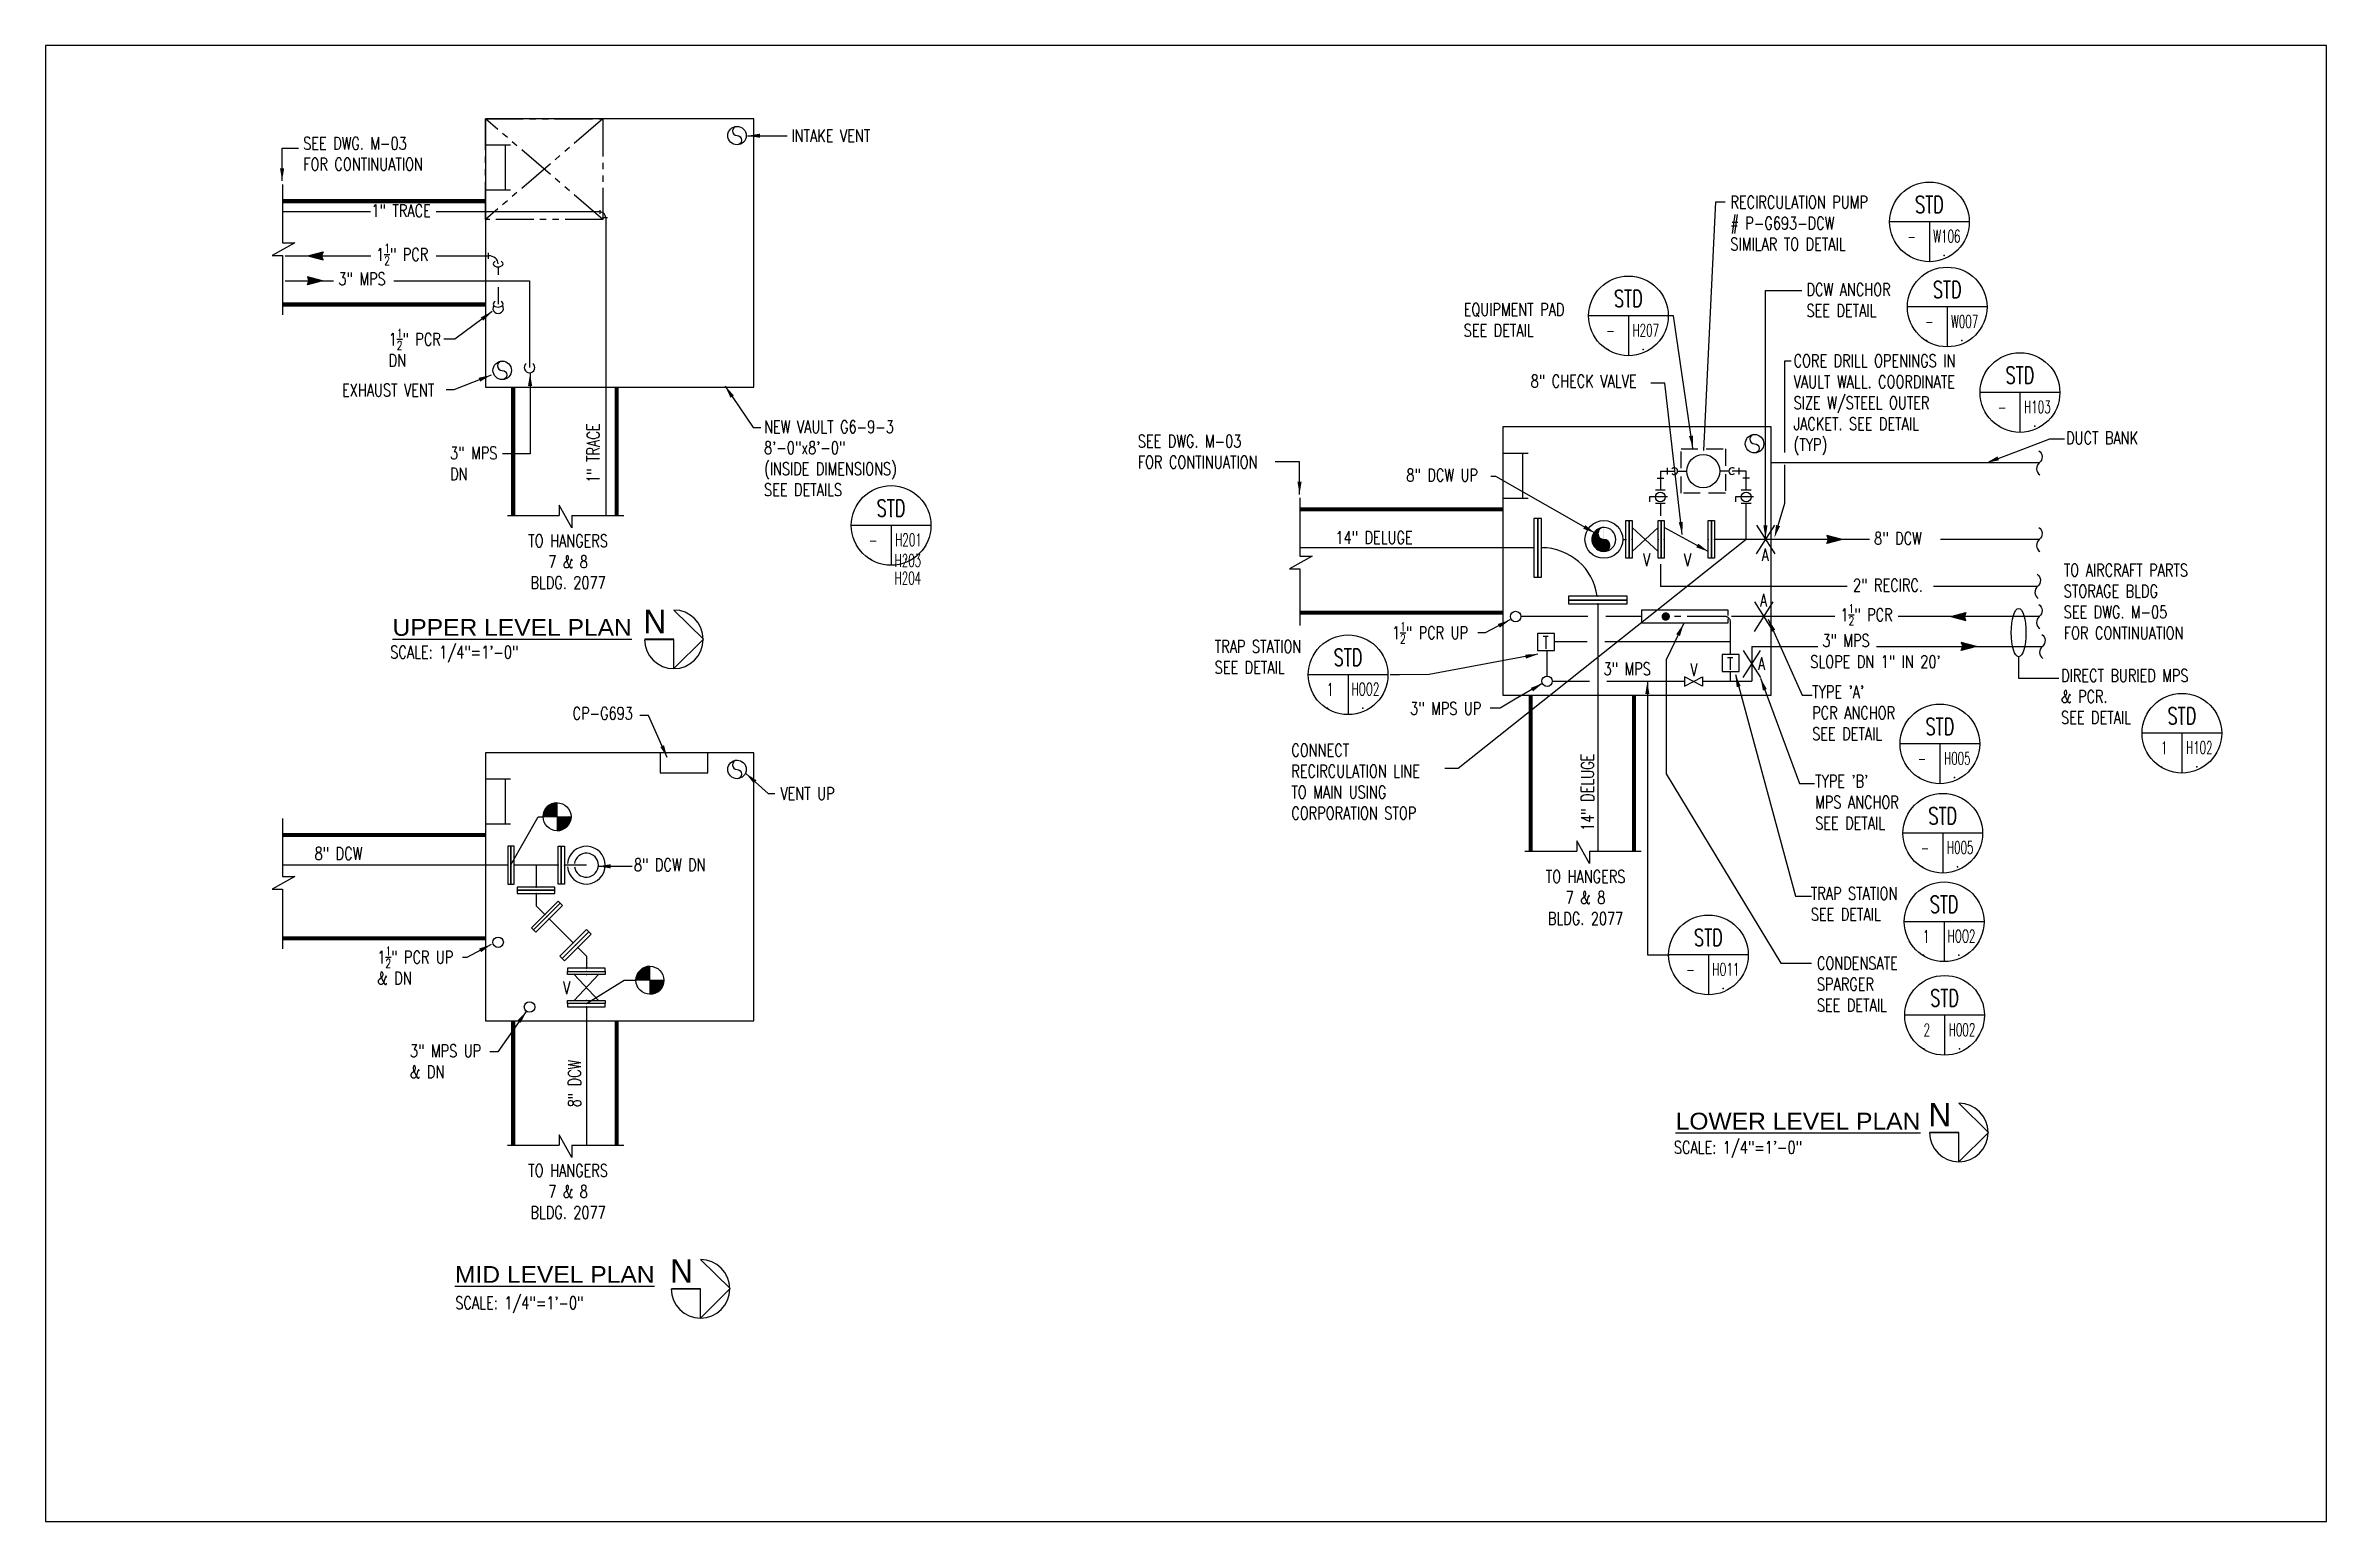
# Model space of a CAD drawing. Header units: inches. Extents: x 414 to 3373, y -413 to 990.
# Drawn here: x 2557 to 3373, y -413 to 115 of the extents above; entities that cross this region are included whole.
import ezdxf
from ezdxf.enums import TextEntityAlignment as Align

# ---------------------------------------------------------------- set-up
doc = ezdxf.new("R2010")
doc.units = ezdxf.units.IN
doc.header["$LTSCALE"] = 48
doc.header["$MEASUREMENT"] = 0
doc.linetypes.add('DASHED4', pattern=[0.1875, 0.125, -0.0625])
doc.linetypes.add('HWSS', pattern=[0.515625, 0.28125, -0.046875, 0.046875, -0.046875, 0.046875, -0.046875])
doc.layers.get('Defpoints').update_dxf_attribs({"color": 251})
for name, color, linetype in [('DUCT BANK', 153, 'Continuous'), ('E-POWR', 83, 'Continuous'), ('EXST-BLDG', 253, 'Continuous'), ('EXST-PIPE', 253, 'Continuous'), ('EXST-TEXT', 253, 'Continuous'), ('EXST-UTLD', 251, 'Continuous'), ('HATCH', 253, 'Continuous'), ('MU-CONTINUATION NOTE', 51, 'Continuous'), ('MU-DCW-PIPE', 170, 'Continuous'), ('MU-DCW-PIPE-LIGHT', 172, 'Continuous'), ('MU-DCW-PIPE-LIGHT-TEXT', 173, 'Continuous'), ('MU-DELGE-PIPE', 150, 'Continuous'), ('MU-DELGE-PIPE-LIGHT TEXT', 153, 'Continuous'), ('MU-DELGE-VALV', 141, 'Continuous'), ('MU-NEW-TEXT', 151, 'Continuous'), ('MU-PCR-PIPE', 120, 'Continuous'), ('MU-PCR-PIPE-LIGHT-TEXT', 123, 'Continuous'), ('MU-PCR-TEXT', 141, 'Continuous'), ('MU-PCR-VALV', 131, 'Continuous'), ('MU-STEM-PIPE', 230, 'Continuous'), ('MU-STEM-PIPE-LIGHT-TEXT', 233, 'Continuous'), ('MU-STEM-TEXT', 241, 'Continuous'), ('MU-STEM-VALV', 231, 'Continuous'), ('MU-TARGET', 31, 'Continuous'), ('MU-TEXT-LDER', 254, 'Continuous'), ('MU-TRACE-PIPE', 210, 'HWSS'), ('new-vault', 12, 'Continuous'), ('TITLES', 111, 'Continuous')]:
    doc.layers.add(name, color=color, linetype=linetype)
doc.styles.add('AU145S00', font='19', dxfattribs={"height": 12})
doc.styles.add('RomanS', font='romans.shx', dxfattribs={"width": 0.75})
doc.dimstyles.get("Standard").update_dxf_attribs({"dimtxt": 0.09375, "dimasz": 0.09375, "dimexe": 0.0625, "dimexo": 0.0625, "dimgap": 0.03125, "dimtad": 1, "dimdec": 8, "dimzin": 0, "dimdsep": 46, "dimlunit": 4, "dimtxsty": 'RomanS', "dimcen": 0.09, "dimclrd": 254, "dimclre": 254, "dimclrt": 256, "dimadec": 0, "dimazin": 0, "dimtfac": 1, "dimtdec": 8, "dimtofl": 0, "dimtmove": 0, "dimatfit": 3, "dimfxl": 1, "dimtolj": 1, "dimtzin": 0, "dimlwd": -1, "dimlwe": -1, "dimarcsym": 0})

msp = doc.modelspace()

# ---------------------------------------------------------------- texts
at = {"layer": 'DUCT BANK', "insert": (3279.62298026, -22.80613743), "char_height": 4.5, "width": 44.4454918, "attachment_point": 1, "style": 'RomanS'}
msp.add_mtext('DUCT BANK', dxfattribs=at)
at = {"layer": 'EXST-PIPE', "style": 'RomanS', "width": 0.75}
msp.add_text('14" DELUGE', height=4.5, dxfattribs=at).set_placement((3018.20474606, -62.93527496))
msp.add_text('14" DELUGE', height=4.5, rotation=90, dxfattribs=at).set_placement((3110.67044357, -165.63371836))
at = {"layer": 'EXST-PIPE', "insert": (2652.98450668, -171.47909851), "char_height": 4.5, "width": 31.1325970763, "attachment_point": 1, "style": 'RomanS'}
msp.add_mtext('8" DCW', dxfattribs=at)
at = {"layer": 'EXST-PIPE', "insert": (2743.6878188, -264.53019599), "char_height": 4.5, "width": 31.1325970763, "attachment_point": 1, "rotation": 90, "style": 'RomanS'}
msp.add_mtext('8" DCW', dxfattribs=at)
at = {"layer": 'EXST-TEXT', "char_height": 4.5, "width": 55.5057081148, "attachment_point": 2, "style": 'RomanS'}
for insert in [(2743.65381638, -59.58700417), (3107.68934117, -179.73900948), (2743.65381638, -284.89834895)]:
    msp.add_mtext('TO HANGERS\\P7 & 8\\PBLDG. 2077', dxfattribs=dict(at, insert=insert))
at = {"layer": 'MU-CONTINUATION NOTE', "char_height": 4.5, "width": 50.9998361121, "attachment_point": 1, "style": 'RomanS'}
for s, insert in [('SEE DWG. M-03 FOR CONTINUATION', (2648.90552157, 82.6058615)), ('SEE DWG. M-03 FOR CONTINUATION', (2947.49881242, -23.9608828)), ('TO AIRCRAFT PARTS\\PSTORAGE BLDG\\PSEE DWG. M-05 FOR CONTINUATION', (3278.78667505, -70.08318625))]:
    msp.add_mtext(s, dxfattribs=dict(at, insert=insert))
at = {"layer": 'MU-DCW-PIPE-LIGHT-TEXT', "insert": (3203.37115441, -75.51240525), "char_height": 4.5, "width": 53.2308312479, "attachment_point": 1, "style": 'RomanS'}
msp.add_mtext('\\A1;2" RECIRC.', dxfattribs=at)
at = {"layer": 'MU-DELGE-PIPE-LIGHT TEXT', "insert": (3210.92335927, -58.7116077), "char_height": 4.5, "width": 45.0197495118, "attachment_point": 1, "style": 'RomanS'}
msp.add_mtext('\\A1;8" DCW', dxfattribs=at)
at = {"layer": 'MU-NEW-TEXT', "style": 'RomanS', "width": 0.6}
for s, p in [('H203', (2860.49028546, -71.15432623)), ('H204', (2860.49028546, -77.48671286))]:
    msp.add_text(s, height=4.5, dxfattribs=at).set_placement(p)
at = {"layer": 'MU-NEW-TEXT', "char_height": 4.5, "attachment_point": 1, "style": 'RomanS'}
for s, insert, width in [('INTAKE VENT', (2823.56147496, 85.33212341), 41.9073111837), ('RECIRCULATION PUMP\\P# P-G693-DCW\\PSIMILAR TO DETAIL', (3159.5187399, 61.54105381), 55.663309256), ('DCW ANCHOR\\PSEE DETAIL', (3186.74178529, 30.27188326), 45.0197495118), ('EQUIPMENT PAD\\PSEE DETAIL', (3064.11025206, 23.18703811), 45.0197495118), ('CORE DRILL OPENINGS IN\\PVAULT WALL. COORDINATE\\PSIZE W/STEEL OUTER\\PJACKET. SEE DETAIL\\P(TYP)', (3182.12618031, 4.78437306), 83.6560375416), ('EXHAUST VENT', (2662.80340501, -5.68453415), 41.9073111837), ('8" CHECK VALVE', (3088.04605285, -2.4544906), 54.7763522583), ('NEW VAULT G6-9-3\\P8\'-0"x8\'-0"\\P(INSIDE DIMENSIONS)\\PSEE DETAILS', (2813.79241846, -18.8168442), 55.0370457242), ('\\A1;8" DCW UP', (3043.57905153, -36.08345802), 45.0197495118), ('\\A1;V', (3128.23790262, -66.41423917), 45.0197495118), ('\\A1;V', (3142.85919221, -66.41423917), 45.0197495118), ('TRAP STATION \\PSEE DETAIL', (2975.0211011, -97.3855471), 44.4454918), ("TYPE 'A'\\PPCR ANCHOR\\PSEE DETAIL", (3188.7826603, -113.65824509), 44.4454918), ('DIRECT BURIED MPS\\P& PCR.\\PSEE DETAIL', (3277.82256923, -107.82710132), 60.1221289254), ('\\pi39.876;CP-G693', (2705.39938091, -121.34113121), 62.8582321239), ('CONNECT RECIRCULATION LINE TO MAIN USING CORPORATION STOP', (3002.41791414, -134.525948), 54.2590640653), ("TYPE 'B'\\PMPS ANCHOR\\PSEE DETAIL", (3189.8295755, -145.59785933), 44.4454918), ('VENT UP', (2819.61821804, -150.03909065), 41.9073111837), ('\\A1;8" DCW DN', (2767.22184481, -175.53882844), 45.0197495118), ('TRAP STATION \\PSEE DETAIL', (3188.28739456, -185.75527537), 44.4454918), ('CONDENSATE\\PSPARGER\\PSEE DETAIL', (3190.47383982, -210.75754516), 44.4454918), ('\\A1;V', (2741.84392212, -219.51649278), 45.0197495118)]:
    msp.add_mtext(s, dxfattribs=dict(at, insert=insert, width=width))
at = {"layer": 'MU-PCR-TEXT', "style": 'RomanS', "width": 0.7}
for s, p in [('A', (3170.70985232, -69.07628555)), ('A', (3170.19000422, -85.31311102)), ('V', (3145.19993159, -110.23747686)), ('A', (3169.40444253, -107.96609896))]:
    msp.add_text(s, height=4.5, dxfattribs=at).set_placement(p)
at = {"layer": 'MU-PCR-TEXT', "char_height": 4.5, "attachment_point": 1, "style": 'RomanS'}
for s, insert, width in [('\\A1;1{\\H0.7x;\\S1/2;}" PCR\\PDN', (2679.47510511, 14.00974224), 44.4765786066), ('\\A1;1{\\H0.7x;\\S1/2;}" PCR UP', (3038.45235769, -90.98237189), 44.4765786066), ('\\A1;1{\\H0.7x;\\S1/2;}" PCR UP & DN', (2675.42325047, -207.0529912), 30.3169938743)]:
    msp.add_mtext(s, dxfattribs=dict(at, insert=insert, width=width))
at = {"layer": 'MU-STEM-TEXT', "char_height": 4.5, "attachment_point": 1, "style": 'RomanS'}
for s, insert, width in [('\\A1;3" MPS\\PDN', (2701.43787365, -28.19680413), 44.4765786066), ('3" MPS', (3114.10112006, -105.42279761), 56.0622492486), ('\\A1;3" MPS UP', (3044.90653735, -119.56984134), 44.4765786066), ('\\A1;3" MPS UP & DN', (2687.09403438, -242.1206693), 28.5070142228)]:
    msp.add_mtext(s, dxfattribs=dict(at, insert=insert, width=width))
at = {"layer": 'MU-STEM-VALV', "style": 'RomanS', "width": 0.7}
for p in [(3092.34059104, -100.51414102), (3158.3297643, -108.0793545)]:
    msp.add_text('T', height=4.5, rotation=360, dxfattribs=at).set_placement(p)
at = {"layer": 'TITLES', "style": 'AU145S00'}
for p in [(2770.66218129, -94.90514695), (3230.38863115, -271.36328186), (2780.20006488, -327.27777385)]:
    msp.add_text('N', height=8.4, dxfattribs=at).set_placement(p)
at = {"layer": 'TITLES', "style": 'RomanS', "width": 0.75}
for p in [(2680.0443273, -103.93571975), (3139.28172956, -281.11743241), (2703.32805547, -336.75266995)]:
    msp.add_text('SCALE: 1/4"=1\'-0"', height=4.5, dxfattribs=at).set_placement(p)
at = {"layer": 'TITLES', "char_height": 6, "attachment_point": 1, "style": 'RomanS'}
for s, insert, width in [('{\\fArial|b0|i0|c0|p34;\\W1.05;\\LUPPER LEVEL PLAN}', (2680.86403372, -89.84160535), 154.6926337784), ('{\\fArial|b0|i0|c0|p34;\\W1.05;\\LLOWER LEVEL PLAN}', (3139.92010702, -266.48331305), 154.6926337784), ('{\\fArial|b0|i0|c0|p34;\\W1.05;\\LMID LEVEL PLAN}', (2703.19225188, -321.33455326), 92.1780948642)]:
    msp.add_mtext(s, dxfattribs=dict(at, insert=insert, width=width))

# ---------------------------------------------------------------- blocks, each defined once
blk = doc.blocks.new('DTLBUBB')
at = {"linetype": 'Continuous'}
for p, q in [((0.297, 0), (-0.297, 0)), ((0, 0), (0, -0.297))]:
    blk.add_line(p, q, dxfattribs=at)
blk.add_circle((0, 0), 0.297, dxfattribs=at)
at = {"color": 250}
for p in [(0, 0.067), (-0.154, -0.25), (0.11, -0.25)]:
    blk.add_point(p, dxfattribs=at)
at = {"style": 'RomanS'}
for tag, height, width, p in [('DTL#', 0.125, 0.7, (0, 0.067)), ('WHERE_CUT', 0.0938, 0.6, (-0.103, -0.169)), ('WHERE_DRAWN', 0.0938, 0.6, (0.117, -0.169))]:
    blk.add_attdef(tag, text='', height=height, dxfattribs=dict(at, width=width)).set_placement(p, align=Align.CENTER)
blk = doc.blocks.new('14blndflg')
blk.add_lwpolyline([(1.375, 10.5), (0, 10.5), (0, -10.5), (1.375, -10.5)], close=True)
at = {"color": 252}
for p in [(0, 0), (1.375, 0)]:
    blk.add_point(p, dxfattribs=at)
blk = doc.blocks.new('FLOWAR')
for p, q in [((0, 0), (5.41, 1.44, 35.76)), ((0, 0), (5.41, -1.44, 35.76)), ((5.41, 1.44, 35.76), (4.88, -0.03, 35.76)), ((5.41, -1.44, 35.76), (4.88, 0.03, 35.76))]:
    blk.add_line(p, q)
for points in [[(0, 0), (5.41, 1.44), (4.89, 0), (5.41, 1.44)], [(0, 0), (5.41, -1.44), (4.89, 0), (5.41, -1.44)]]:
    blk.add_solid(points)
blk = doc.blocks.new('8blndflg')
blk.add_lwpolyline([(1.125, 6.75), (0, 6.75), (0, -6.75), (1.125, -6.75)], close=True)
at = {"color": 252}
for p in [(0, 0), (1.125, 0)]:
    blk.add_point(p, dxfattribs=at)
blk = doc.blocks.new('TARGET')
at = {"color": 0}
for p, q in [((-5, 0.22), (-0.22, 5)), ((-4.86, 0), (-5, 0.14)), ((-4.51, 0), (-4.98, 0.47)), ((-4.96, 0.6), (-0.6, 4.96)), ((-4.15, 0), (-4.94, 0.79)), ((-4.89, 1.03), (-1.03, 4.89)), ((-3.8, 0), (-4.88, 1.08)), ((-4.86, 0), (0, 4.86)), ((-3.45, 0), (-4.81, 1.36)), ((-4.77, 1.5), (-1.5, 4.77)), ((-3.09, 0), (-4.73, 1.63)), ((-2.74, 0), (-4.63, 1.89)), ((-4.55, 2.08), (-2.08, 4.55)), ((-2.38, 0), (-4.52, 2.14)), ((-4.5, 0), (0, 4.5)), ((-2.03, 0), (-4.4, 2.37)), ((-1.68, 0), (-4.27, 2.6)), ((-4.15, 0), (0, 4.15)), ((-1.32, 0), (-4.14, 2.81)), ((-4.06, 2.92), (-2.92, 4.06)), ((-0.97, 0), (-3.99, 3.02)), ((-0.62, 0), (-3.83, 3.21)), ((-3.8, 0), (0, 3.8)), ((-0.26, 0), (-3.66, 3.4)), ((0, 0.09), (-3.49, 3.58)), ((-3.44, 0), (0, 3.44)), ((0, 0.44), (-3.31, 3.75)), ((0, 0.8), (-3.11, 3.91)), ((-3.09, 0), (0, 3.09)), ((0, 1.15), (-2.91, 4.06)), ((-2.74, 0), (0, 2.74)), ((0, 1.5), (-2.7, 4.21)), ((0, 1.86), (-2.48, 4.34)), ((-2.38, 0), (0, 2.38)), ((0, 2.21), (-2.25, 4.46)), ((-2.03, 0), (0, 2.03)), ((0, 2.57), (-2.01, 4.58)), ((0, 2.92), (-1.76, 4.68)), ((-1.68, 0), (0, 1.68)), ((0, 3.27), (-1.5, 4.77)), ((-1.32, 0), (0, 1.32)), ((0, 3.63), (-1.22, 4.85)), ((-0.97, 0), (0, 0.97)), ((0, 3.98), (-0.93, 4.91)), ((0, 4.33), (-0.63, 4.96)), ((-0.62, 0), (0, 0.62)), ((0, 4.69), (-0.3, 4.99)), ((-0.26, 0), (0, 0.26)), ((0, -4.69), (4.69, 0)), ((0, -4.33), (4.33, 0)), ((0, -3.98), (3.98, 0)), ((0, -3.63), (3.63, 0)), ((0, -3.27), (3.27, 0)), ((0, -2.92), (2.92, 0)), ((0, -2.57), (2.57, 0)), ((0, -2.21), (2.21, 0)), ((0, -1.86), (1.86, 0)), ((0, -1.51), (1.51, 0)), ((0, -1.15), (1.15, 0)), ((0, -0.8), (0.8, 0)), ((0, -0.44), (0.44, 0)), ((0, -0.09), (0.09, 0)), ((3.58, -3.49), (0.09, 0)), ((3.75, -3.31), (0.44, 0)), ((3.91, -3.11), (0.8, 0)), ((4.06, -2.91), (1.15, 0)), ((4.21, -2.7), (1.5, 0)), ((4.34, -2.48), (1.86, 0)), ((4.46, -2.25), (2.21, 0)), ((4.58, -2.01), (2.57, 0)), ((4.68, -1.76), (2.92, 0)), ((4.77, -1.5), (3.27, 0)), ((4.85, -1.22), (3.63, 0)), ((4.91, -0.93), (3.98, 0)), ((4.96, -0.63), (4.33, 0)), ((4.99, -0.3), (4.69, 0)), ((3.4, -3.66), (0, -0.26)), ((3.21, -3.83), (0, -0.62)), ((3.02, -3.99), (0, -0.97)), ((2.81, -4.14), (0, -1.32)), ((2.6, -4.27), (0, -1.68)), ((2.37, -4.4), (0, -2.03)), ((2.14, -4.52), (0, -2.38)), ((1.89, -4.63), (0, -2.74)), ((1.63, -4.73), (0, -3.09)), ((1.36, -4.81), (0, -3.45)), ((1.08, -4.88), (0, -3.8)), ((0.79, -4.94), (0, -4.15)), ((0.47, -4.98), (0, -4.51)), ((0.14, -5), (0, -4.86)), ((0.04, -5), (5, -0.04)), ((0.41, -4.98), (4.98, -0.41)), ((0.82, -4.93), (4.93, -0.82)), ((1.26, -4.84), (4.84, -1.26)), ((1.78, -4.67), (4.67, -1.78)), ((2.45, -4.36), (4.36, -2.45))]:
    blk.add_line(p, q, dxfattribs=at)
for q in [(-5, 0), (0, 5), (0, -5), (5, 0)]:
    blk.add_line((0, 0), q)
blk.add_circle((0, 0), 5)
for start, end in [(90, 180), (270, 0)]:
    blk.add_arc((0, 0), 5, start, end)

# ---------------------------------------------------------------- hatches: boundary and pattern name
at = {"layer": 'HATCH'}
h = msp.add_hatch(dxfattribs=at)
h.set_pattern_fill('ANSI31', color=256, scale=2, style=0)
edge = h.paths.add_edge_path()
edge.add_arc((3114.24005889, -61.37770195), 4.2843884, 89.8296924653, 270.0007044059)
edge.add_arc((3114.24005889, -59.23550776), 2.1421942, 90, 270)
edge.add_arc((3114.24005889, -63.51989615), 2.1421942, 270, 450)

# ---------------------------------------------------------------- linework, layer by layer
at = {"layer": 'Defpoints'}
msp.add_lwpolyline([(2556.73826361, 115.30974917), (2556.73826361, -412.69025083), (3372.73826361, -412.69025083), (3372.73826361, 115.30974917)], close=True, dxfattribs=at)
at = {"layer": 'DUCT BANK'}
msp.add_line((3270.03055792, -33.94117565), (3174.14476703, -33.94117565), dxfattribs=at)
msp.add_lwpolyline([(3255.33227805, -32.36534981), (3262.60318718, -29.64707938), (3273.83074102, -25.41643104), (3278.99111345, -25.41643104)], dxfattribs=at)
msp.add_lwpolyline([(3269.81855347, -29.63388992, -0.5), (3270.03055792, -33.94117565, 0.5), (3270.24256236, -38.24846138)], format="xyb", dxfattribs=at)
msp.add_solid([(3255.59491569, -33.06786064), (3251.11721305, -33.94117565), (3255.06964041, -31.66283897)], dxfattribs=at)
at = {"layer": 'E-POWR'}
msp.add_lwpolyline([(2793.66493534, -144.90763824), (2793.66493534, -137.66257198), (2776.60106924, -137.66257198), (2776.60106924, -144.90763824)], close=True, dxfattribs=at)
at = {"layer": 'EXST-BLDG'}
for points in [[(2641.50659765, 65.60447762), (2641.50659765, 44.76698157), (2645.90018693, 44.76698157), (2637.83122006, 40.22573852), (2641.50659765, 40.22573852), (2641.50659765, 18.97177873)], [(3005.47157138, -46.52525761), (3005.47157138, -67.36275367), (3009.86516066, -67.36275367), (3001.79619379, -71.90399672), (3005.47157138, -71.90399672), (3005.47157138, -92.20701912)], [(2641.50659765, -161.17559739), (2641.50659765, -182.01309345), (2645.90018693, -182.01309345), (2637.83122006, -186.5543365), (2641.50659765, -186.5543365), (2641.50659765, -207.80829629)]]:
    msp.add_lwpolyline(points, dxfattribs=at)
at = {"layer": 'EXST-PIPE'}
for p, q in [((2755.11859659, 55.78156554), (2641.45479088, 55.78156554)), ((2755.11859659, 55.12406554), (2755.11859659, 56.43906554)), ((2756.46109659, 53.78156554), (2757.77609659, 53.78156554)), ((2757.11859659, 53.78156554), (2757.11859659, -52.77858994)), ((3089.18546813, -64.32529952), (3005.49031568, -64.32529952)), ((3112.06046813, -84.45029952), (3112.06046813, -172.93059526)), ((2722.07953409, -177.91257198), (2641.45479088, -177.91257198)), ((2750.20453409, -228.53757198), (2750.20453409, -278.08993473))]:
    msp.add_line(p, q, dxfattribs=at)
for centre, radius, start in [((2755.11859659, 53.78156554), 2, 0), ((3091.93546813, -84.45029952), 20.125, 7.8538087212)]:
    msp.add_arc(centre, radius, start, 90, dxfattribs=at)
at = {"layer": 'EXST-UTLD'}
for p, q in [((2714.10924224, 60.11750304), (2641.45479088, 60.11750304)), ((2714.10924224, 59.91750304), (2641.45479088, 59.91750304)), ((2714.10924224, 59.71750304), (2641.45479088, 59.71750304)), ((2714.10924224, 59.51750304), (2641.45479088, 59.51750304)), ((2714.10924224, 59.31750304), (2641.45479088, 59.31750304)), ((2714.10924224, 59.11750304), (2641.45479088, 59.11750304)), ((2714.10924224, 23.11750304), (2641.45479088, 23.11750304)), ((2714.10924224, 22.91750304), (2641.45479088, 22.91750304)), ((2714.10924224, 22.71750304), (2641.45479088, 22.71750304)), ((2714.10924224, 22.51750304), (2641.45479088, 22.51750304)), ((2714.10924224, 22.31750304), (2641.45479088, 22.31750304)), ((2714.10924224, 22.11750304), (2641.45479088, 22.11750304)), ((2723.45453409, -6.88249696), (2723.45453409, -52.77858994)), ((2723.65453409, -6.88249696), (2723.65453409, -52.77858994)), ((2723.85453409, -6.88249696), (2723.85453409, -52.77858994)), ((2724.05453409, -6.88249696), (2724.05453409, -52.77858994)), ((2724.25453409, -6.88249696), (2724.25453409, -52.77858994)), ((2724.45453409, -6.88249696), (2724.45453409, -52.77858994)), ((2760.45453409, -6.88249696), (2760.45453409, -52.77858994)), ((2760.65453409, -6.88249696), (2760.65453409, -52.77858994)), ((2760.85453409, -6.88249696), (2760.85453409, -52.77858994)), ((2761.05453409, -6.88249696), (2761.05453409, -52.77858994)), ((2761.25453409, -6.88249696), (2761.25453409, -52.77858994)), ((2761.45453409, -6.88249696), (2761.45453409, -52.77858994)), ((3078.14476703, -50.12770195), (3005.49031568, -50.12770195)), ((3078.14476703, -50.32770195), (3005.49031568, -50.32770195)), ((3078.14476703, -50.52770195), (3005.49031568, -50.52770195)), ((3078.14476703, -50.72770195), (3005.49031568, -50.72770195)), ((3078.14476703, -50.92770195), (3005.49031568, -50.92770195)), ((3078.14476703, -51.12770195), (3005.49031568, -51.12770195)), ((3078.14476703, -87.12770195), (3005.49031568, -87.12770195)), ((3078.14476703, -87.32770195), (3005.49031568, -87.32770195)), ((3078.14476703, -87.52770195), (3005.49031568, -87.52770195)), ((3078.14476703, -87.72770195), (3005.49031568, -87.72770195)), ((3078.14476703, -87.92770195), (3005.49031568, -87.92770195)), ((3078.14476703, -88.12770195), (3005.49031568, -88.12770195)), ((3087.49005889, -117.12770195), (3087.49005889, -172.93059526)), ((3087.69005889, -117.12770195), (3087.69005889, -172.93059526)), ((3087.89005889, -117.12770195), (3087.89005889, -172.93059526)), ((3088.09005889, -117.12770195), (3088.09005889, -172.93059526)), ((3088.29005889, -117.12770195), (3088.29005889, -172.93059526)), ((3088.49005889, -117.12770195), (3088.49005889, -172.93059526)), ((3124.49005889, -117.12770195), (3124.49005889, -172.93059526)), ((3124.69005889, -117.12770195), (3124.69005889, -172.93059526)), ((3124.89005889, -117.12770195), (3124.89005889, -172.93059526)), ((3125.09005889, -117.12770195), (3125.09005889, -172.93059526)), ((3125.29005889, -117.12770195), (3125.29005889, -172.93059526)), ((3125.49005889, -117.12770195), (3125.49005889, -172.93059526)), ((2714.10924224, -166.66257198), (2641.45479088, -166.66257198)), ((2714.10924224, -166.86257198), (2641.45479088, -166.86257198)), ((2714.10924224, -167.06257198), (2641.45479088, -167.06257198)), ((2714.10924224, -167.26257198), (2641.45479088, -167.26257198)), ((2714.10924224, -167.46257198), (2641.45479088, -167.46257198)), ((2714.10924224, -167.66257198), (2641.45479088, -167.66257198)), ((2714.10924224, -203.66257198), (2641.45479088, -203.66257198)), ((2714.10924224, -203.86257198), (2641.45479088, -203.86257198)), ((2714.10924224, -204.06257198), (2641.45479088, -204.06257198)), ((2714.10924224, -204.26257198), (2641.45479088, -204.26257198)), ((2714.10924224, -204.46257198), (2641.45479088, -204.46257198)), ((2714.10924224, -204.66257198), (2641.45479088, -204.66257198)), ((2723.45453409, -233.66257198), (2723.45453409, -278.08993473)), ((2723.65453409, -233.66257198), (2723.65453409, -278.08993473)), ((2723.85453409, -233.66257198), (2723.85453409, -278.08993473)), ((2724.05453409, -233.66257198), (2724.05453409, -278.08993473)), ((2724.25453409, -233.66257198), (2724.25453409, -278.08993473)), ((2724.45453409, -233.66257198), (2724.45453409, -278.08993473)), ((2760.45453409, -233.66257198), (2760.45453409, -278.08993473)), ((2760.65453409, -233.66257198), (2760.65453409, -278.08993473)), ((2760.85453409, -233.66257198), (2760.85453409, -278.08993473)), ((2761.05453409, -233.66257198), (2761.05453409, -278.08993473)), ((2761.25453409, -233.66257198), (2761.25453409, -278.08993473)), ((2761.45453409, -233.66257198), (2761.45453409, -278.08993473))]:
    msp.add_line(p, q, dxfattribs=at)
for points in [[(2641.45479088, 39.1669931), (2641.45479088, 19.99286114)], [(2721.97011536, -52.77858994), (2740.50402415, -52.77858994)], [(2745.0452672, -52.77858994), (2745.0452672, -57.17217922), (2740.50402415, -49.10321235), (2740.50402415, -52.77858994)], [(2745.0452672, -52.77858994), (2763.579176, -52.77858994)], [(3109.080792, -172.93059526), (3109.080792, -177.32418453), (3104.53954895, -169.25521766), (3104.53954895, -172.93059526)], [(3086.00564015, -172.93059526), (3104.53954895, -172.93059526)], [(3109.080792, -172.93059526), (3127.61470079, -172.93059526)], [(2745.0452672, -278.08993473), (2745.0452672, -282.483524), (2740.50402415, -274.41455713), (2740.50402415, -278.08993473)], [(2721.97011536, -278.08993473), (2740.50402415, -278.08993473)], [(2745.0452672, -278.08993473), (2763.579176, -278.08993473)]]:
    msp.add_lwpolyline(points, dxfattribs=at)
at = {"layer": 'MU-DCW-PIPE'}
for p, q in [((3133.26370716, -39.42608591), (3135.63870716, -39.42608591)), ((3134.45120716, -36.92608591), (3139.45120716, -36.92608591)), ((3134.45120716, -36.92608591), (3134.45120716, -43.77601489)), ((3134.45120716, -36.92608591), (3139.45120716, -36.92608591)), ((3136.95120716, -38.11358591), (3136.95120716, -35.73858591)), ((3140.63870716, -36.92608591), (3143.87542656, -36.92608591)), ((3158.95882568, -36.92608591), (3155.72210627, -36.92608591)), ((3165.14632568, -36.92608591), (3160.14632568, -36.92608591)), ((3162.64632568, -38.11358591), (3162.64632568, -35.73858591)), ((3166.33382568, -39.42608591), (3163.95882568, -39.42608591)), ((3165.14632568, -43.77601489), (3165.14632568, -36.92608591)), ((3134.45120716, -48.5433867), (3134.45120716, -52.95433682)), ((3165.14632568, -61.37770195), (3165.14632568, -48.5433867)), ((3134.45120716, -70.16085264), (3134.45120716, -78.15342452)), ((3201.34021096, -78.15342452), (3134.45120716, -78.15342452)), ((3269.4367319, -78.15342452), (3232.16025813, -78.15342452))]:
    msp.add_line(p, q, dxfattribs=at)
msp.add_lwpolyline([(3269.22472746, -73.84613879, -0.5), (3269.4367319, -78.15342452, 0.5), (3269.64873635, -82.46071025)], format="xyb", dxfattribs=at)
msp.add_circle((3149.79876642, -36.92608591), 5.92333985, dxfattribs=at)
for centre, start, end in [((3139.45120716, -36.92608591), 222.4587454271, 137.5412545729), ((3160.14632568, -36.92608591), 48.0699967173, 311.9300032827)]:
    msp.add_arc(centre, 1.1875, start, end, dxfattribs=at)
at = {"layer": 'MU-DCW-PIPE-LIGHT', "linetype": 'DASHED4'}
msp.add_lwpolyline([(3141.87542656, -29.00274606), (3157.72210627, -29.00274606), (3157.72210627, -44.84942577), (3141.87542656, -44.84942577)], close=True, dxfattribs=at)
at = {"layer": 'MU-DELGE-PIPE'}
for p, q in [((3133.61505889, -57.06520195), (3124.36505889, -65.69020195)), ((3133.61505889, -65.69020195), (3124.36505889, -57.06520195)), ((3120.99005889, -61.37770195), (3122.11505889, -61.37770195)), ((3151.61505889, -65.69020195), (3135.86505889, -57.1558918)), ((3209.2321352, -61.37770195), (3153.86505889, -61.37770195)), ((3270.03055792, -61.37770195), (3234.65244255, -61.37770195)), ((2740.07953409, -177.91257198), (2724.32953409, -177.91257198)), ((2732.20453409, -177.91257198), (2732.20453409, -185.78757198)), ((2750.20453409, -177.91257198), (2742.32953409, -177.91257198)), ((2732.20453409, -188.03757198), (2732.20453409, -192.41257198)), ((2732.20453409, -192.41257198), (2735.29812626, -195.50616414)), ((2736.88911652, -197.0971544), (2745.51995167, -205.72798955)), ((2747.11094193, -207.31897981), (2750.20453409, -210.41257198)), ((2750.20453409, -210.41257198), (2750.20453409, -214.78757198)), ((2745.89203409, -217.03757198), (2754.51703409, -226.28757198)), ((2754.51703409, -217.03757198), (2745.89203409, -226.28757198))]:
    msp.add_line(p, q, dxfattribs=at)
msp.add_lwpolyline([(3269.81855347, -57.07041622, -0.5), (3270.03055792, -61.37770195, 0.5), (3270.24256236, -65.68498769)], format="xyb", dxfattribs=at)
msp.add_circle((3114.24005889, -61.37770195), 6.75, dxfattribs=at)
for centre, radius, start, end in [((3114.24005889, -61.37770195), 4.2843884, 89.8296924653, 270.0007044059), ((3114.24005889, -61.37770195), 4.2843884, 270.0022704833, 88.6536517931), ((2750.20453409, -177.91257198), 6.75, 184.8990720889, 174.9322200359), ((2750.20453409, -177.91257198), 4.2843884, 187.900321929, 172.7444509994)]:
    msp.add_arc(centre, radius, start, end, dxfattribs=at)
msp.add_solid([(3148.01586706, -62.88693275), (3151.61505889, -65.69020195), (3147.30124958, -64.20576627)], dxfattribs=at)
at = {"layer": 'MU-DELGE-VALV'}
for p, q in [((3137.0512753, -46.1597008), (3130.60466551, -46.1597008)), ((3130.60466551, -46.1597008), (3130.60466551, -47.9442942)), ((3136.20404422, -43.77601489), (3132.6983701, -43.77601489)), ((3136.20404422, -48.5433867), (3132.6983701, -48.5433867)), ((3167.74639381, -46.1597008), (3161.29978403, -46.1597008)), ((3161.29978403, -46.1597008), (3161.29978403, -47.9442942)), ((3166.89916274, -43.77601489), (3163.39348862, -43.77601489)), ((3166.89916274, -48.5433867), (3163.39348862, -48.5433867))]:
    msp.add_line(p, q, dxfattribs=at)
for points in [[(3168.8227427, -56.21451791), (3175.39268997, -66.540886)], [(3168.8227427, -66.540886), (3175.39268997, -56.21451791)]]:
    msp.add_lwpolyline(points, dxfattribs=at)
for centre in [(3134.45120716, -46.1597008), (3165.14632568, -46.1597008)]:
    msp.add_circle(centre, 1.75283706, dxfattribs=at)
at = {"layer": 'MU-NEW-TEXT'}
for centre, start, end in [((3114.24005889, -59.23550776), 90, 270), ((3114.24005889, -63.51989615), 270, 90)]:
    msp.add_arc(centre, 2.1421942, start, end, dxfattribs=at)
at = {"layer": 'MU-PCR-PIPE'}
for p, q in [((2642.41519689, 40.11750304), (2715.24172665, 40.11750304)), ((2718.64545342, 36.15348963), (2718.64545342, 33.30718201)), ((2718.64545342, 28.92782407), (2718.64545342, 22.86338335)), ((3108.48877192, -88.95420577), (3084.55597821, -88.95420577)), ((3127.65334583, -88.95420577), (3114.95196933, -88.95420577)), ((3270.03055792, -88.95420577), (3159.9524138, -88.95420577))]:
    msp.add_line(p, q, dxfattribs=at)
for points in [[(3158.65334583, -88.60220657), (3158.65334583, -86.70420577), (3127.65334583, -86.70420577), (3127.65334583, -91.20420577), (3154.14532842, -91.20420577)], [(3154.14532842, -91.20420577), (3158.65334583, -91.20420577), (3158.65334583, -89.81601501)]]:
    msp.add_lwpolyline(points, dxfattribs=at)
msp.add_lwpolyline([(3269.81855347, -84.64692004, -0.5), (3270.03055792, -88.95420577, 0.5), (3270.24256236, -93.2614915)], format="xyb", dxfattribs=at)
at = {"layer": 'MU-PCR-VALV'}
msp.add_line((2715.24172665, 39.01293506), (2715.24172665, 41.22207102), dxfattribs=at)
for points in [[(3168.09870901, -83.63912057), (3174.86194448, -94.26929097)], [(3168.09870901, -94.26929097), (3174.86194448, -83.63912057)]]:
    msp.add_lwpolyline(points, dxfattribs=at)
for centre in [(3082.68097821, -88.95420577), (2718.64545342, -205.48907579)]:
    msp.add_circle(centre, 1.875, dxfattribs=at)
msp.add_arc((2718.64545342, 21.29099923), 1.875, 145.7991284611, 34.2008715389, dxfattribs=at)
for centre, major_axis, ratio, start_param, end_param in [((2715.24172665, 37.27229167), (-3.40372677, 0), 0.8359106243, 3.1415926536, 4.7123889804), ((2718.64545342, 37.27229167), (1.75, 0), 0.6393154507, 2.2444862085, 7.1802917523), ((2718.64545342, 22.86338335), (1.75, 0), 0.6393154507, 2.2444862085, 7.1802917523)]:
    msp.add_ellipse(centre, major_axis=major_axis, ratio=ratio, start_param=start_param, end_param=end_param, dxfattribs=at)
at = {"layer": 'MU-STEM-PIPE'}
for p, q in [((2642.41519689, 31.11750304), (2729.87671623, 31.11750304)), ((2729.87671623, 31.11750304), (2729.87671623, 0.13874642)), ((3167.21948429, -99.64170577), (3271.11783463, -99.64170577)), ((3167.21948429, -99.64170577), (3167.21948429, -112.10645858)), ((3095.78724102, -112.10645858), (3109.06406451, -112.10645858)), ((3115.34949178, -112.10645858), (3143.0851476, -112.10645858)), ((3146.18645281, -112.10645858), (3146.40915698, -112.10645858)), ((3149.51046219, -112.10645858), (3167.21948429, -112.10645858))]:
    msp.add_line(p, q, dxfattribs=at)
msp.add_lwpolyline([(3270.90583018, -95.33442004, -0.5), (3271.11783463, -99.64170577, 0.5), (3271.32983907, -103.9489915)], format="xyb", dxfattribs=at)
at = {"layer": 'MU-STEM-VALV'}
for p, q in [((3093.91224102, -110.23145858), (3093.91224102, -101.08397231)), ((3108.3143321, -98.04346913), (3096.60966008, -98.04346913)), ((3159.55833015, -98.04346913), (3114.62070801, -98.04346913))]:
    msp.add_line(p, q, dxfattribs=at)
for points in [[(3090.52865371, -95.00296594), (3090.52865371, -101.08397231), (3096.60966008, -101.08397231), (3096.60966008, -95.00296594)], [(3156.51782697, -102.56817942), (3156.51782697, -108.64918579), (3162.59883333, -108.64918579), (3162.59883333, -102.56817942)], [(3143.0851476, -110.51618263), (3143.0851476, -113.81093196), (3149.51046219, -110.51618263), (3149.51046219, -113.81093196)]]:
    msp.add_lwpolyline(points, close=True, dxfattribs=at)
for points in [[(3164.13444541, -101.07116919), (3170.30452317, -110.76903913)], [(3164.13444541, -110.76903913), (3170.30452317, -101.07116919)]]:
    msp.add_lwpolyline(points, dxfattribs=at)
msp.add_lwpolyline([(3258.78130088, -99.64170577, 0, 0, 1), (3258.78130088, -104.5943342, 0, 0, 0), (3247.47290568, -104.5943342, 2, 0, 0), (3242.51754609, -104.5943342, 0, 0, 0)], format="xyseb", dxfattribs=at)
for centre in [(3093.91224102, -112.10645858), (2729.87671623, -228.6413286)]:
    msp.add_circle(centre, 1.875, dxfattribs=at)
msp.add_arc((2729.87671623, 0.13874642), 1.875, 128.2210877325, 51.7789122675, dxfattribs=at)
at = {"layer": 'MU-TARGET'}
for p, q in [((2750.20453409, -227.41257198), (2763.68159872, -219.08446202)), ((2763.68159872, -219.08446202), (2767.93096026, -219.08446202))]:
    msp.add_line(p, q, dxfattribs=at)
msp.add_lwpolyline([(2723.13972426, -177.83056514), (2732.97529913, -160.5709638), (2734.71425454, -160.5709638)], dxfattribs=at)
at = {"layer": 'MU-TEXT-LDER'}
for p, q in [((3165.14632568, -61.37770195), (3062.15177822, -143.34604839)), ((3062.15177822, -143.34604839), (3057.28354064, -143.34604839))]:
    msp.add_line(p, q, dxfattribs=at)
for points in [[(3149.95614864, -29.54819128), (3154.32910316, 59.44063995), (3157.59128316, 59.44063995)], [(3178.9430959, -30.25423691), (3178.9430959, 2.53117487), (3181.30329957, 2.53117487)], [(3176.5569694, -56.42553094), (3178.9430959, -48.41937821), (3178.9430959, -34.68051683)], [(3262.62429553, -103.36021302), (3262.62429553, -110.99027272), (3276.98129029, -110.99027272)]]:
    msp.add_lwpolyline(points, dxfattribs=at)
msp.add_ellipse((3262.62429553, -94.70521538), major_axis=(0, 8.65499764), ratio=0.3026314412, dxfattribs=at)
msp.add_solid([(3177.27572635, -56.63974682), (3175.27167414, -60.73807266), (3175.83821244, -56.21131507)], dxfattribs=at)
at = {"layer": 'MU-TRACE-PIPE'}
for p, q in [((3157.55833015, -88.95420577), (3136.37482595, -88.95420577)), ((3159.55833015, -102.56817942), (3159.55833015, -90.95420577)), ((3159.55833015, -112.10645858), (3159.55833015, -108.64918579))]:
    msp.add_line(p, q, dxfattribs=at)
at = {"layer": 'MU-TRACE-PIPE', "const_width": 1.5}
msp.add_lwpolyline([(3137.09927032, -88.76009148, 1), (3135.65038158, -89.14832005, 1)], format="xyb", close=True, dxfattribs=at)
at = {"layer": 'MU-TRACE-PIPE'}
msp.add_arc((3157.55833015, -90.95420577), 2, 0, 90, dxfattribs=at)
at = {"layer": 'new-vault', "linetype": 'HWSS'}
for p, q in [((2756.10924224, 53.11750304), (2714.10924224, 89.11750304)), ((2756.10924224, 89.11750304), (2714.10924224, 53.11750304))]:
    msp.add_line(p, q, dxfattribs=at)
at = {"layer": 'new-vault'}
for p, q in [((2721.10924224, 79.66314073), (2721.10924224, 63.66314073)), ((3085.14476703, -30.58206427), (3085.14476703, -46.58206427)), ((2721.10924224, -147.11693429), (2721.10924224, -163.11693429))]:
    msp.add_line(p, q, dxfattribs=at)
for points in [[(2714.10924224, 89.11750304), (2714.10924224, -6.88249696), (2810.10924224, -6.88249696), (2810.10924224, 89.11750304)], [(3078.14476703, -21.12770195), (3078.14476703, -117.12770195), (3174.14476703, -117.12770195), (3174.14476703, -21.12770195)], [(2714.10924224, -137.66257198), (2714.10924224, -233.66257198), (2810.10924224, -233.66257198), (2810.10924224, -137.66257198)]]:
    msp.add_lwpolyline(points, close=True, dxfattribs=at)
at = {"layer": 'new-vault', "linetype": 'HWSS'}
msp.add_lwpolyline([(2756.10924224, 53.11750304), (2714.10924224, 53.11750304), (2714.10924224, 89.11750304), (2756.10924224, 89.11750304)], close=True, dxfattribs=at)
at = {"layer": 'new-vault'}
for points in [[(2804.10924224, 86.43000304, 1), (2804.10924224, 83.11750304, -1), (2804.10924224, 79.80500304, -1)], [(2720.10924224, 2.43000304, 1), (2720.10924224, -0.88249696, -1), (2720.10924224, -4.19499696, -1)], [(3168.14476703, -23.81520195, 1), (3168.14476703, -27.12770195, -1), (3168.14476703, -30.44020195, -1)], [(2804.10924224, -140.35007198, 1), (2804.10924224, -143.66257198, -1), (2804.10924224, -146.97507198, -1)]]:
    msp.add_lwpolyline(points, format="xyb", dxfattribs=at)
for points in [[(2723.10924224, 79.66314073), (2714.10924224, 79.66314073)], [(2714.10924224, 63.66314073), (2723.10924224, 63.66314073)], [(3087.14476703, -30.58206427), (3078.14476703, -30.58206427)], [(3078.14476703, -46.58206427), (3087.14476703, -46.58206427)], [(2723.10924224, -147.11693429), (2714.10924224, -147.11693429)], [(2714.10924224, -163.11693429), (2723.10924224, -163.11693429)]]:
    msp.add_lwpolyline(points, dxfattribs=at)
for centre in [(2804.10924224, 83.11750304), (2720.10924224, -0.88249696), (3168.14476703, -27.12770195), (2804.10924224, -143.66257198)]:
    msp.add_circle(centre, 3.3125, dxfattribs=at)
at = {"layer": 'TITLES'}
for p, q in [((2781.52002438, -86.62490616), (2792.11678383, -97.05467933)), ((2781.52002438, -107.60416187), (2792.11678383, -97.05467933)), ((2781.52002438, -107.60416187), (2781.52002438, -97.11453402)), ((3241.24647424, -263.08304106), (3251.84323368, -273.51281424)), ((3241.24647424, -284.06229677), (3251.84323368, -273.51281424)), ((3241.24647424, -284.06229677), (3241.24647424, -273.57266892)), ((2791.05790796, -318.99753305), (2801.65466741, -329.42730622)), ((2791.05790796, -339.97678876), (2801.65466741, -329.42730622)), ((2791.05790796, -339.97678876), (2791.05790796, -329.48716091))]:
    msp.add_line(p, q, dxfattribs=at)
at = {"layer": 'TITLES', "const_width": 0.6125}
for points in [[(2771.03039652, -97.11453402), (2781.52002438, -97.11453402)], [(3230.75684638, -273.57266892), (3241.24647424, -273.57266892)], [(2780.56828011, -329.48716091), (2791.05790796, -329.48716091)]]:
    msp.add_lwpolyline(points, dxfattribs=at)
at = {"layer": 'TITLES'}
for centre in [(2781.52002438, -97.11453402), (3241.24647424, -273.57266892), (2791.05790796, -329.48716091)]:
    msp.add_arc(centre, 10.48962785, 180, 90, dxfattribs=at)

# ---------------------------------------------------------------- block references
at = {"layer": 'EXST-PIPE'}
for p in [(3089.18546813, -64.32529952), (3090.56046813, -64.32529952)]:
    msp.add_blockref('14blndflg', p, dxfattribs=at)
at = {"layer": 'EXST-PIPE', "rotation": 270}
for p in [(3112.06046813, -81.70029952), (3112.06046813, -83.07529952)]:
    msp.add_blockref('14blndflg', p, dxfattribs=at)
at = {"layer": 'MU-DELGE-PIPE', "xscale": -1}
for p, rotation in [((3122.11505889, -61.37770195), 180), ((3123.24005889, -61.37770195), 180), ((3133.61505889, -61.37770195), 180), ((3134.74005889, -61.37770195), 180), ((3151.61505889, -61.37770195), 180), ((3152.74005889, -61.37770195), 180), ((2750.20453409, -217.03757198), 270), ((2750.20453409, -227.41257198), 270)]:
    msp.add_blockref('8blndflg', p, dxfattribs=dict(at, rotation=rotation))
at = {"layer": 'MU-DELGE-PIPE'}
msp.add_blockref('8blndflg', (2723.20453409, -177.91257198), dxfattribs=at)
at = {"layer": 'MU-DELGE-PIPE', "xscale": -1}
for p in [(2741.20453409, -177.91257198), (2742.32953409, -177.91257198)]:
    msp.add_blockref('8blndflg', p, dxfattribs=at)
at = {"layer": 'MU-DELGE-PIPE'}
for p, rotation in [((2732.20453409, -186.91257198), 90), ((2732.20453409, -188.03757198), 90), ((2736.09362139, -196.30165927), 134.9999999999951), ((2736.88911652, -197.0971544), 134.9999999999951), ((2745.51995167, -205.72798955), 315.0000000000004), ((2746.3154468, -206.52348468), 315.0000000000004), ((2750.20453409, -214.78757198), 270)]:
    msp.add_blockref('8blndflg', p, dxfattribs=dict(at, rotation=rotation))
at = {"layer": 'MU-DELGE-VALV', "rotation": 180}
msp.add_blockref('FLOWAR', (3199.443247, -61.37770195), dxfattribs=at)
at = {"layer": 'MU-NEW-TEXT'}
ref = msp.add_blockref('DTLBUBB', (3230.73707775, 52.24967778), dxfattribs=dict(at, xscale=48, yscale=48, zscale=48))
ref.add_attrib('DTL#', 'STD', dxfattribs={"layer": '0', "height": 6, "style": 'RomanS', "width": 0.7}).set_placement((3230.73707775, 55.46619282), align=Align.CENTER)
ref.add_attrib('WHERE_CUT', '-', dxfattribs={"layer": '0', "height": 4.5, "style": 'RomanS', "width": 0.6}).set_placement((3224.34038964, 44.76151861), align=Align.CENTER)
ref.add_attrib('WHERE_DRAWN', 'W106', dxfattribs={"layer": '0', "height": 4.5, "style": 'RomanS', "width": 0.6}).set_placement((3236.96964857, 44.8468057), align=Align.CENTER)
ref = msp.add_blockref('DTLBUBB', (3123.01499832, 18.60364958), dxfattribs=dict(at, xscale=48, yscale=48, zscale=48))
ref.add_attrib('DTL#', 'STD', dxfattribs={"layer": '0', "height": 6, "style": 'RomanS', "width": 0.7}).set_placement((3123.01499832, 21.82016462), align=Align.CENTER)
ref.add_attrib('WHERE_CUT', '-', dxfattribs={"layer": '0', "height": 4.5, "style": 'RomanS', "width": 0.6}).set_placement((3116.6183102, 11.11549041), align=Align.CENTER)
ref.add_attrib('WHERE_DRAWN', 'H207', dxfattribs={"layer": '0', "height": 4.5, "style": 'RomanS', "width": 0.6}).set_placement((3129.24756913, 11.2007775), align=Align.CENTER)
ref = msp.add_blockref('DTLBUBB', (3237.08422291, 21.79877488), dxfattribs=dict(at, xscale=48, yscale=48, zscale=48))
ref.add_attrib('DTL#', 'STD', dxfattribs={"layer": '0', "height": 6, "style": 'RomanS', "width": 0.7}).set_placement((3237.08422291, 25.01528993), align=Align.CENTER)
ref.add_attrib('WHERE_CUT', '-', dxfattribs={"layer": '0', "height": 4.5, "style": 'RomanS', "width": 0.6}).set_placement((3230.6875348, 14.31061571), align=Align.CENTER)
ref.add_attrib('WHERE_DRAWN', 'W007', dxfattribs={"layer": '0', "height": 4.5, "style": 'RomanS', "width": 0.6}).set_placement((3243.31679373, 14.39590281), align=Align.CENTER)
ref = msp.add_blockref('DTLBUBB', (3263.11129616, -8.81833814), dxfattribs=dict(at, xscale=48, yscale=48, zscale=48))
ref.add_attrib('DTL#', 'STD', dxfattribs={"layer": '0', "height": 6, "style": 'RomanS', "width": 0.7}).set_placement((3263.11129616, -5.6018231), align=Align.CENTER)
ref.add_attrib('WHERE_CUT', '-', dxfattribs={"layer": '0', "height": 4.5, "style": 'RomanS', "width": 0.6}).set_placement((3256.71460805, -16.30649732), align=Align.CENTER)
ref.add_attrib('WHERE_DRAWN', 'H103', dxfattribs={"layer": '0', "height": 4.5, "style": 'RomanS', "width": 0.6}).set_placement((3269.34386698, -16.22121022), align=Align.CENTER)
ref = msp.add_blockref('DTLBUBB', (2859.22482472, -56.37823144), dxfattribs=dict(at, xscale=48, yscale=48, zscale=48))
ref.add_attrib('DTL#', 'STD', dxfattribs={"layer": '0', "height": 6, "style": 'RomanS', "width": 0.7}).set_placement((2859.22482472, -53.1617164), align=Align.CENTER)
ref.add_attrib('WHERE_CUT', '-', dxfattribs={"layer": '0', "height": 4.5, "style": 'RomanS', "width": 0.6}).set_placement((2852.82813661, -63.86639061), align=Align.CENTER)
ref.add_attrib('WHERE_DRAWN', 'H201', dxfattribs={"layer": '0', "height": 4.5, "style": 'RomanS', "width": 0.6}).set_placement((2865.45739554, -63.78110352), align=Align.CENTER)
ref = msp.add_blockref('DTLBUBB', (3022.72264235, -109.77920408), dxfattribs=dict(at, xscale=48, yscale=48, zscale=48))
ref.add_attrib('DTL#', 'STD', dxfattribs={"layer": '0', "height": 6, "style": 'RomanS', "width": 0.7}).set_placement((3022.72264235, -106.56268904), align=Align.CENTER)
ref.add_attrib('WHERE_CUT', '1', dxfattribs={"layer": '0', "height": 4.5, "style": 'RomanS', "width": 0.6}).set_placement((3016.32595423, -117.26736325), align=Align.CENTER)
ref.add_attrib('WHERE_DRAWN', 'HOO2', dxfattribs={"layer": '0', "height": 4.5, "style": 'RomanS', "width": 0.6}).set_placement((3028.95521316, -117.18207616), align=Align.CENTER)
ref = msp.add_blockref('DTLBUBB', (3234.46099312, -134.53323514), dxfattribs=dict(at, xscale=48, yscale=48, zscale=48))
ref.add_attrib('DTL#', 'STD', dxfattribs={"layer": '0', "height": 6, "style": 'RomanS', "width": 0.7}).set_placement((3234.46099312, -131.3167201), align=Align.CENTER)
ref.add_attrib('WHERE_CUT', '-', dxfattribs={"layer": '0', "height": 4.5, "style": 'RomanS', "width": 0.6}).set_placement((3228.06430501, -142.02139432), align=Align.CENTER)
ref.add_attrib('WHERE_DRAWN', 'H005', dxfattribs={"layer": '0', "height": 4.5, "style": 'RomanS', "width": 0.6}).set_placement((3240.69356394, -141.93610722), align=Align.CENTER)
ref = msp.add_blockref('DTLBUBB', (3321.0513732, -130.69089674), dxfattribs=dict(at, xscale=48, yscale=48, zscale=48))
ref.add_attrib('DTL#', 'STD', dxfattribs={"layer": '0', "height": 6, "style": 'RomanS', "width": 0.7}).set_placement((3321.0513732, -127.4743817), align=Align.CENTER)
ref.add_attrib('WHERE_CUT', '1', dxfattribs={"layer": '0', "height": 4.5, "style": 'RomanS', "width": 0.6}).set_placement((3314.65468509, -138.17905591), align=Align.CENTER)
ref.add_attrib('WHERE_DRAWN', 'H102', dxfattribs={"layer": '0', "height": 4.5, "style": 'RomanS', "width": 0.6}).set_placement((3327.28394402, -138.09376882), align=Align.CENTER)
ref = msp.add_blockref('DTLBUBB', (3235.50790832, -166.47284938), dxfattribs=dict(at, xscale=48, yscale=48, zscale=48))
ref.add_attrib('DTL#', 'STD', dxfattribs={"layer": '0', "height": 6, "style": 'RomanS', "width": 0.7}).set_placement((3235.50790832, -163.25633434), align=Align.CENTER)
ref.add_attrib('WHERE_CUT', '-', dxfattribs={"layer": '0', "height": 4.5, "style": 'RomanS', "width": 0.6}).set_placement((3229.1112202, -173.96100855), align=Align.CENTER)
ref.add_attrib('WHERE_DRAWN', 'H005', dxfattribs={"layer": '0', "height": 4.5, "style": 'RomanS', "width": 0.6}).set_placement((3241.74047913, -173.87572146), align=Align.CENTER)
ref = msp.add_blockref('DTLBUBB', (3235.98893581, -198.14893235), dxfattribs=dict(at, xscale=48, yscale=48, zscale=48))
ref.add_attrib('DTL#', 'STD', dxfattribs={"layer": '0', "height": 6, "style": 'RomanS', "width": 0.7}).set_placement((3235.98893581, -194.93241731), align=Align.CENTER)
ref.add_attrib('WHERE_CUT', '1', dxfattribs={"layer": '0', "height": 4.5, "style": 'RomanS', "width": 0.6}).set_placement((3229.59224769, -205.63709152), align=Align.CENTER)
ref.add_attrib('WHERE_DRAWN', 'HOO2', dxfattribs={"layer": '0', "height": 4.5, "style": 'RomanS', "width": 0.6}).set_placement((3242.22150662, -205.55180443), align=Align.CENTER)
ref = msp.add_blockref('DTLBUBB', (3151.65594359, -210.03294492), dxfattribs=dict(at, xscale=48, yscale=48, zscale=48))
ref.add_attrib('DTL#', 'STD', dxfattribs={"layer": '0', "height": 6, "style": 'RomanS', "width": 0.7}).set_placement((3151.65594359, -206.81642987), align=Align.CENTER)
ref.add_attrib('WHERE_CUT', '-', dxfattribs={"layer": '0', "height": 4.5, "style": 'RomanS', "width": 0.6}).set_placement((3145.25925548, -217.52110409), align=Align.CENTER)
ref.add_attrib('WHERE_DRAWN', 'HO11', dxfattribs={"layer": '0', "height": 4.5, "style": 'RomanS', "width": 0.6}).set_placement((3157.88851441, -217.43581699), align=Align.CENTER)
ref = msp.add_blockref('DTLBUBB', (3236.15217263, -231.63253521), dxfattribs=dict(at, xscale=48, yscale=48, zscale=48))
ref.add_attrib('DTL#', 'STD', dxfattribs={"layer": '0', "height": 6, "style": 'RomanS', "width": 0.7}).set_placement((3236.15217263, -228.41602017), align=Align.CENTER)
ref.add_attrib('WHERE_CUT', '2', dxfattribs={"layer": '0', "height": 4.5, "style": 'RomanS', "width": 0.6}).set_placement((3229.75548452, -239.12069438), align=Align.CENTER)
ref.add_attrib('WHERE_DRAWN', 'H002', dxfattribs={"layer": '0', "height": 4.5, "style": 'RomanS', "width": 0.6}).set_placement((3242.38474345, -239.03540729), align=Align.CENTER)
at = {"layer": 'MU-PCR-VALV'}
for p in [(2650.57583617, 40.11750304), (3238.33029705, -88.95420577)]:
    msp.add_blockref('FLOWAR', p, dxfattribs=at)
at = {"layer": 'MU-STEM-VALV', "rotation": 180}
for p in [(2655.79998694, 31.11750304), (3247.5045347, -99.64170577)]:
    msp.add_blockref('FLOWAR', p, dxfattribs=at)
at = {"layer": 'MU-TARGET'}
for p in [(2739.71425454, -160.5709638), (2772.93096026, -219.08446202)]:
    msp.add_blockref('TARGET', p, dxfattribs=at)
at = {"layer": 'MU-TEXT-LDER'}
msp.add_blockref('8blndflg', (2722.07953409, -177.91257198), dxfattribs=at)
at = {"layer": 'MU-TEXT-LDER', "rotation": 270}
msp.add_blockref('8blndflg', (2750.20453409, -227.41257198), dxfattribs=at)

msp.set_redraw_order([(e.dxf.handle, doc.entitydb.next_handle()) for e in msp.query("TEXT MTEXT ATTDEF DIMENSION ARC_DIMENSION")])  # texts and dimensions are drawn at this point

# ---------------------------------------------------------------- leaders
at = {"layer": 'HATCH'}
for points in [[(3146.08990619, -28.7440533), (3139.1942262, 18.60364958), (3137.27370935, 18.60364958)], [(3129.79529641, -112.18810884), (3129.79529641, -209.9339512), (3137.6750589, -209.9339512)]]:
    msp.add_leader(points, dimstyle='Standard', override={"dimscale": 48, "dimgap": 0.03125, "dimtad": 0}, dxfattribs=at)
at = {"layer": 'MU-CONTINUATION NOTE'}
for points in [[(2641.33799764, 66.8955659), (2641.33799764, 78.56741859), (2647.17233126, 78.56741859)], [(3005.3524206, -45.23416934), (3005.3524206, -33.56231665), (2996.65008849, -33.56231665)]]:
    msp.add_leader(points, dimstyle='Standard', override={"dimscale": 48, "dimgap": 0.03125, "dimtad": 0, "dimclrd": 256}, dxfattribs=at)
at = {"layer": 'MU-PCR-TEXT'}
for points in [[(2716.16680466, -206.28119214), (2707.38911756, -210.96023161), (2705.92617483, -210.96023161)], [(2728.71904591, -230.22364592), (2718.53156214, -244.67147428), (2715.64051799, -244.67147428)]]:
    msp.add_leader(points, dimstyle='Standard', override={"dimscale": 48, "dimgap": 0.03125, "dimtad": 0, "dimclrd": 0}, dxfattribs=at)
at = {"layer": 'MU-TEXT-LDER'}
for points, override in [([(2807.87079339, 83.06430548), (2822.01805702, 83.06430548)], {"dimscale": 48, "dimtad": 0, "dimclrd": 0}), ([(3172.04849347, -60.84143811), (3172.02788221, 27.73292952), (3185.09184182, 27.73292952)], {"dimscale": 48, "dimtad": 0, "dimclrd": 0}), ([(2716.48408195, 20.13251214), (2703.09282794, 10.33347248), (2699.20255639, 10.33347248)], {"dimscale": 48, "dimgap": 0.03125, "dimtad": 0, "dimclrd": 0}), ([(2716.12401117, -2.5791024), (2702.77865843, -7.7943743), (2700.06945081, -7.7943743)], {"dimscale": 48, "dimtad": 0, "dimclrd": 0}), ([(2730.07304422, -1.95793659), (2730.07304422, -30.80043687), (2720.15265148, -30.80043687)], {"dimscale": 48, "dimgap": 0.03125, "dimtad": 0, "dimclrd": 0}), ([(2799.86324515, -6.53658288), (2809.90080708, -21.33441476), (2812.66113448, -21.33441476)], {"dimscale": 48, "dimgap": 0.03125, "dimtad": 0, "dimclrd": 0}), ([(3142.26996457, -59.60145124), (3136.03763802, -5.49355935), (3131.07800951, -5.49355935)], {"dimscale": 48, "dimtad": 0, "dimclrd": 0}), ([(3111.15358201, -59.14077343), (3075.55625755, -38.80972452), (3073.76697111, -38.80972452)], {"dimscale": 48, "dimtad": 0, "dimclrd": 0}), ([(3080.65137434, -90.1857812), (3071.78629184, -94.82212085), (3069.10614829, -94.82212085)], {"dimscale": 48, "dimgap": 0.03125, "dimtad": 0, "dimclrd": 0}), ([(3142.75614642, -91.55806824), (3136.52913189, -104.48450295), (3136.52913189, -145.17883355), (3177.56558682, -212.97467705), (3188.58261962, -212.97467705)], {"dimscale": 48, "dimgap": 0.03125, "dimtad": 0, "dimclrd": 0}), ([(3090.63988729, -102.45800194), (3051.70278071, -109.73569105), (3041.09160735, -109.76353026), (3037.76272891, -109.76353026)], {"dimscale": 48, "dimgap": 0.03125, "dimtad": 0}), ([(3092.40277298, -112.83549064), (3082.46590344, -118.56574429), (3077.12169812, -121.75642528), (3073.51381642, -121.75642528)], {"dimscale": 48, "dimgap": 0.03125, "dimtad": 0, "dimclrd": 0}), ([(3161.29083536, -109.69613206), (3182.85131986, -189.03075456), (3188.50270495, -189.03075456)], {"dimscale": 48, "dimtad": 0, "dimclrd": 0}), ([(3170.29511086, -110.9572024), (3184.18879316, -148.69572095), (3189.62438639, -148.69572095)], {"dimscale": 48, "dimtad": 0, "dimclrd": 0}), ([(2779.16311035, -139.41426705), (2772.39821416, -124.35469479), (2769.32326205, -124.35469479)], {"dimscale": 48, "dimgap": 0.03125, "dimtad": 0, "dimclrd": 0}), ([(2807.22388802, -145.05867149), (2815.2323256, -152.27007604), (2817.69036083, -152.27007604)], {"dimscale": 48, "dimgap": 0.03125, "dimtad": 0, "dimclrd": 0}), ([(2754.3546602, -178.31632049), (2766.60747499, -178.31632049)], {"dimscale": 48, "dimtad": 0, "dimclrd": 0})]:
    msp.add_leader(points, dimstyle='Standard', override=override, dxfattribs=at)

# ---------------------------------------------------------------- next in the draw order: wipeouts: each hides what was drawn before it
for points, layer in [([(2673.00271841, 52.85633254), (2696.38664698, 52.85633254), (2696.38664698, 58.7759754), (2673.00271841, 58.7759754)], 'EXST-PIPE'), ([(2756.04382959, -41.40667988), (2756.04382959, -18.02275131), (2750.12418674, -18.02275131), (2750.12418674, -41.40667988)], 'EXST-PIPE'), ([(3196.99227454, -92.1556105), (3219.50309597, -92.1556105), (3219.50309597, -84.2431105), (3196.99227454, -84.2431105)], 'MU-PCR-PIPE-LIGHT-TEXT'), ([(2673.19369615, 36.74024748), (2696.41808672, 36.74024748), (2696.41808672, 44.65274748), (2673.19369615, 44.65274748)], 'MU-PCR-TEXT')]:
    msp.add_wipeout(points).dxf.layer = layer

# ---------------------------------------------------------------- next in the draw order: texts
at = {"layer": 'EXST-PIPE', "insert": (2673.28396841, 58.4947254), "char_height": 4.5, "width": 32.5419381815, "attachment_point": 1, "style": 'RomanS'}
msp.add_mtext('1" TRACE', dxfattribs=at)
at = {"layer": 'EXST-PIPE', "insert": (2750.40543674, -41.12542988), "char_height": 4.5, "width": 32.5419381815, "attachment_point": 1, "rotation": 90, "style": 'RomanS'}
msp.add_mtext('1" TRACE', dxfattribs=at)
at = {"layer": 'MU-PCR-PIPE-LIGHT-TEXT', "insert": (3208.21540278, -84.5243605), "char_height": 4.5, "width": 36.3733839417, "attachment_point": 2, "style": 'RomanS'}
msp.add_mtext('\\A1;1{\\H0.7x;\\S1/2;}" PCR', dxfattribs=at)
at = {"layer": 'MU-PCR-TEXT', "insert": (2674.9897324, 44.37149748), "char_height": 4.5, "width": 44.4765786066, "attachment_point": 1, "style": 'RomanS'}
msp.add_mtext('\\A1;1{\\H0.7x;\\S1/2;}" PCR', dxfattribs=at)

# ---------------------------------------------------------------- next in the draw order: wipeouts: each hides what was drawn before it
for points, layer in [([(3190.89844092, -101.20795234), (3211.72342401, -101.20795234), (3211.72342401, -95.0302039), (3190.89844092, -95.0302039)], 'MU-STEM-PIPE-LIGHT-TEXT'), ([(2659.78179341, 27.96371789), (2681.23592143, 27.96371789), (2681.23592143, 34.38800002), (2659.78179341, 34.38800002)], 'MU-STEM-TEXT')]:
    msp.add_wipeout(points).dxf.layer = layer

# ---------------------------------------------------------------- next in the draw order: texts
at = {"layer": 'MU-NEW-TEXT', "insert": (3188.110561, -102.86092726), "char_height": 4.5, "width": 55.1442861221, "attachment_point": 1, "style": 'RomanS'}
msp.add_mtext('SLOPE DN 1" IN 20\'', dxfattribs=at)
at = {"layer": 'MU-STEM-PIPE-LIGHT-TEXT', "insert": (3192.40639059, -95.3114539), "char_height": 4.5, "width": 56.0622492486, "attachment_point": 1, "style": 'RomanS'}
msp.add_mtext('3" MPS', dxfattribs=at)
at = {"layer": 'MU-STEM-TEXT', "insert": (2661.47683885, 34.10675002), "char_height": 4.5, "width": 56.0622492486, "attachment_point": 1, "style": 'RomanS'}
msp.add_mtext('3" MPS', dxfattribs=at)

# ---------------------------------------------------------------- next in the draw order: leaders
at = {"layer": 'MU-TEXT-LDER'}
msp.add_leader([(3173.06077457, -89.87731223), (3185.13659993, -117.06787353), (3188.77214571, -117.06787353)], dimstyle='Standard', override={"dimscale": 48, "dimtad": 0, "dimclrd": 0}, dxfattribs=at)

doc.saveas('drawing.dxf')
